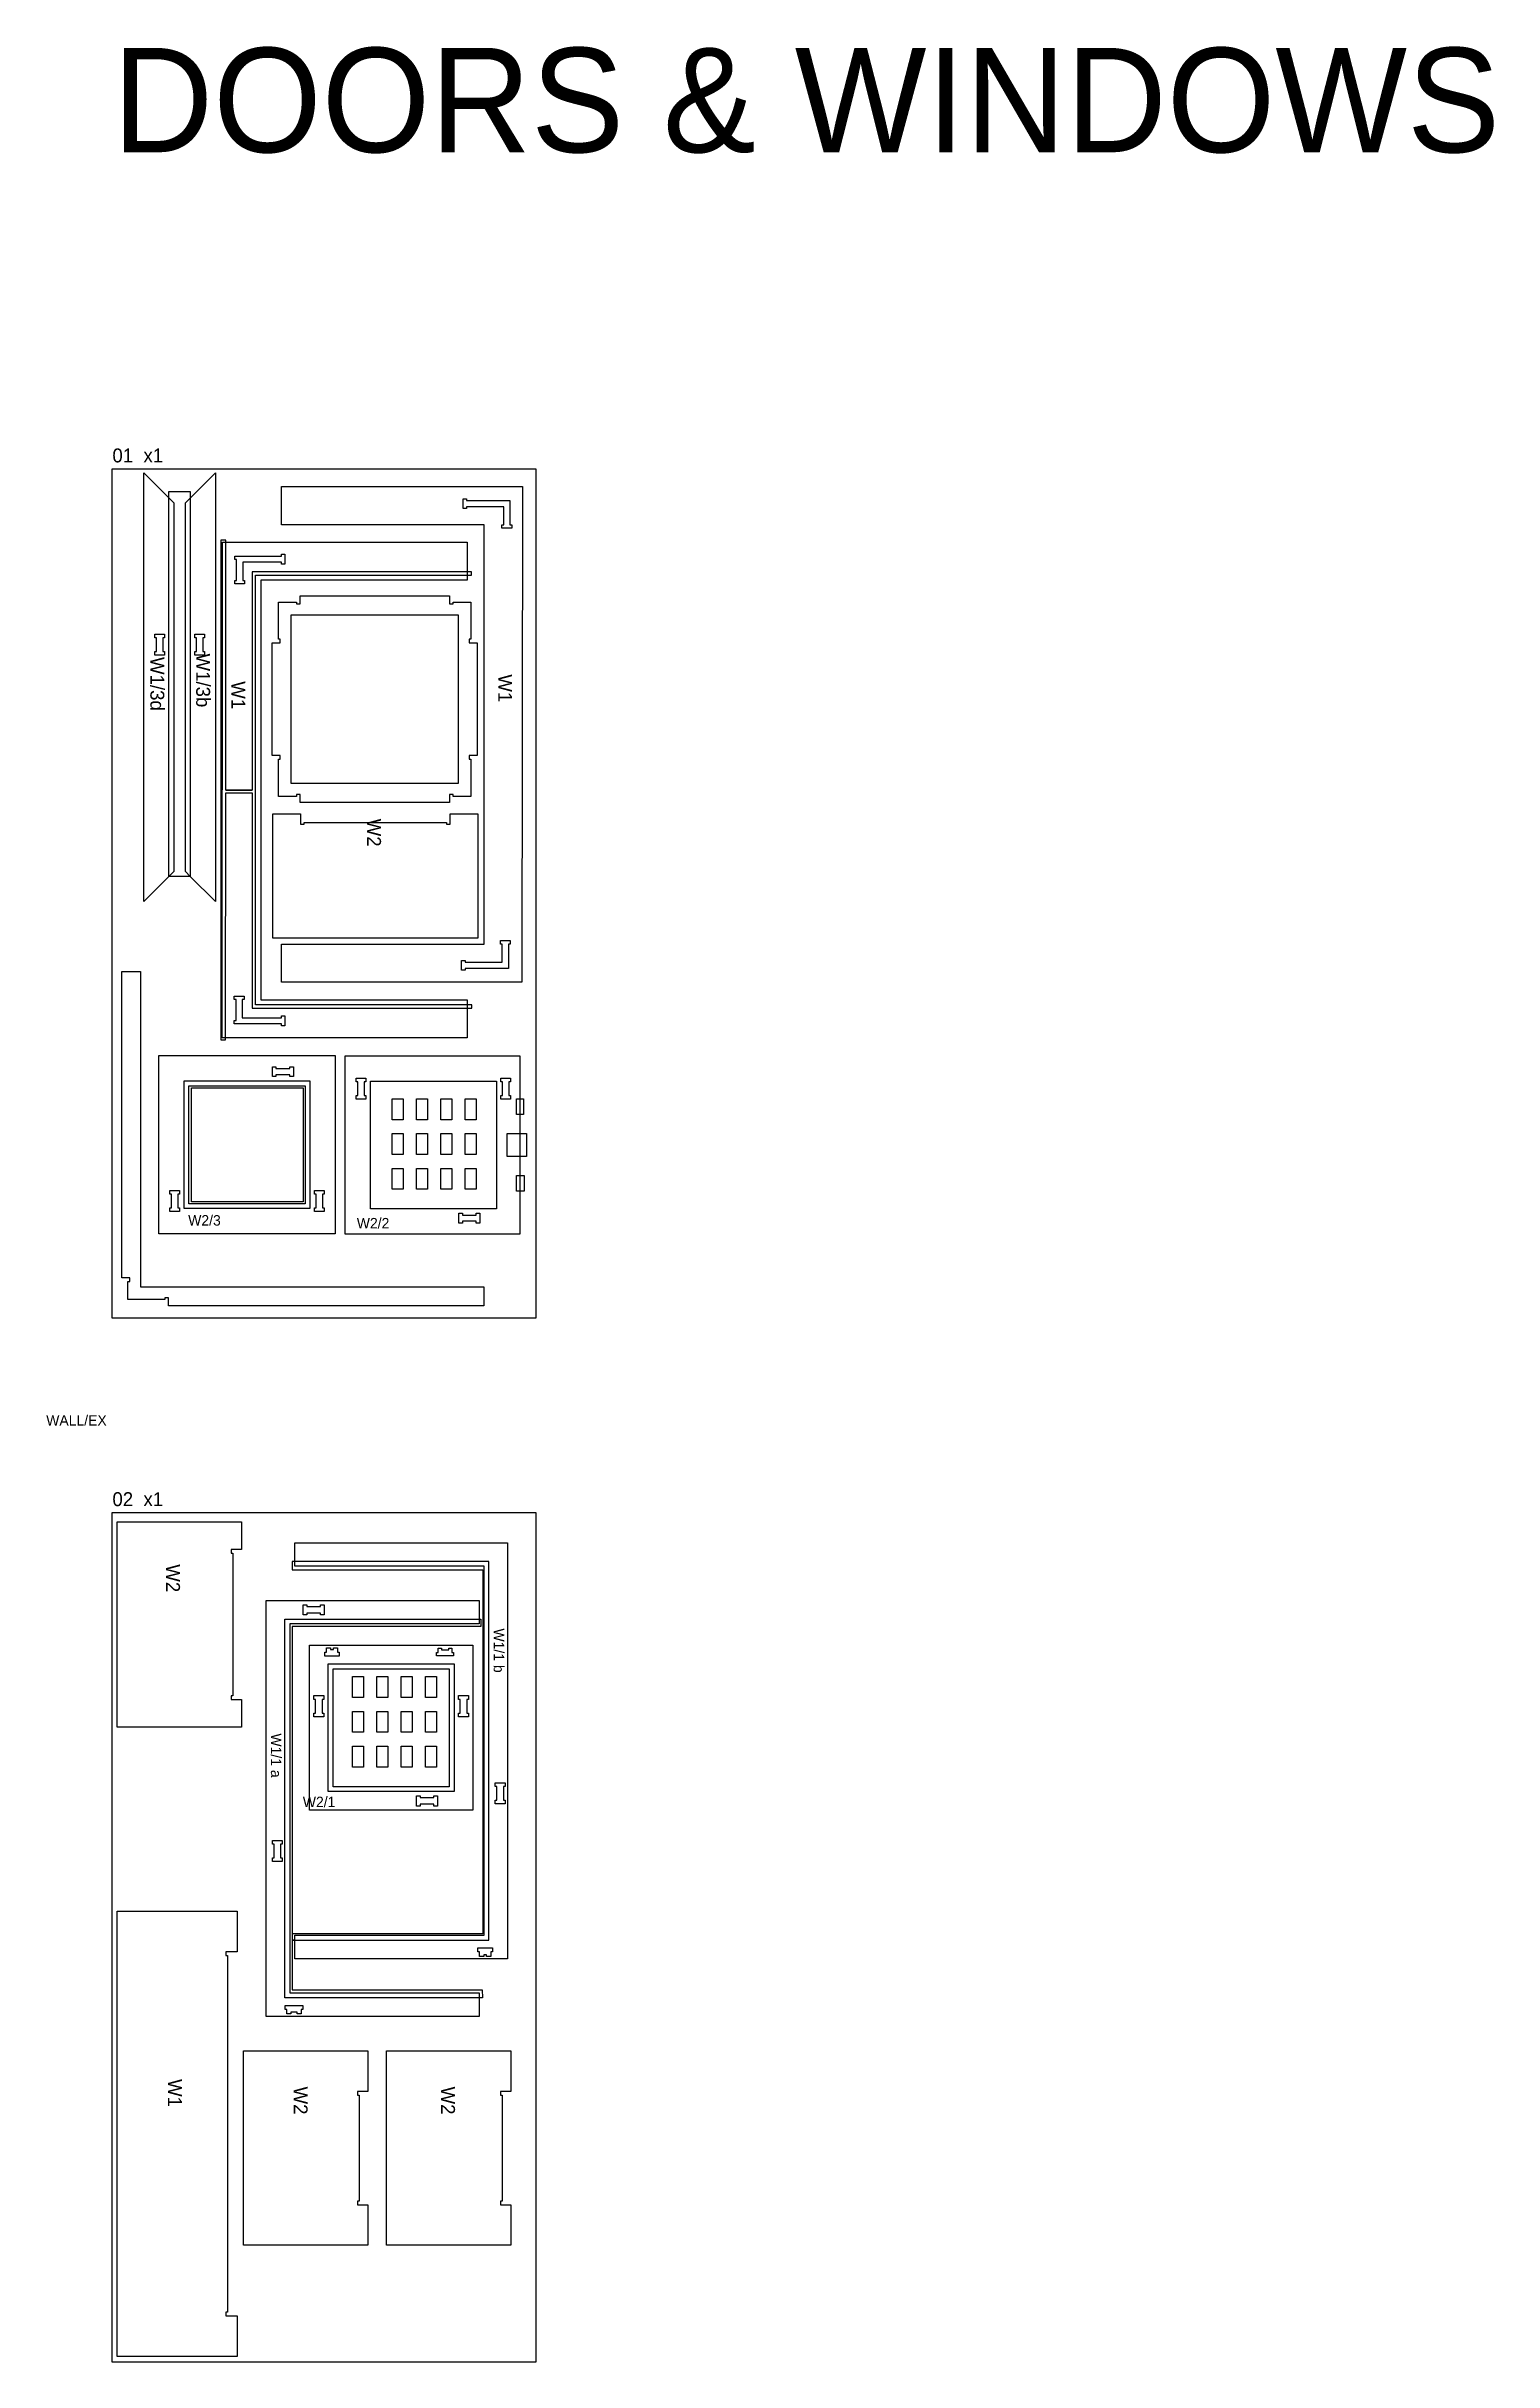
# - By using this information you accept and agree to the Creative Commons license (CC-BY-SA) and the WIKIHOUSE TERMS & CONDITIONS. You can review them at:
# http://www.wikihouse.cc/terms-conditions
# Model space of a CAD drawing. Header units: inches. Extents: x -19170 to 42346, y 18707 to 54393.
# Drawn here: x -19170 to -15009, y 39707 to 46362 of the extents above; entities that cross this region are included whole.
import ezdxf

# ---------------------------------------------------------------- set-up
doc = ezdxf.new("R2010")
doc.units = ezdxf.units.IN
doc.header["$MEASUREMENT"] = 0
for name, color, linetype in [('00_SHEET_BirchPlywood_2440x1220x18', 74, 'CONTINUOUS'), ('1_3mmTOOL_2mmDEEP_CENTRE', 2, 'CONTINUOUS'), ('2_ROUT_7mmDEEP', 6, 'CONTINUOUS'), ('3__ROUT15mmDEEP', 30, 'CONTINUOUS'), ('4_6mmTOOL_CUTTHROUGH_INSIDE', 4, 'CONTINUOUS'), ('5_6mmTOOL_CUTTHROUGH_OUTSIDE', 5, 'CONTINUOUS')]:
    doc.layers.add(name, color=color, linetype=linetype)

msp = doc.modelspace()

# ---------------------------------------------------------------- texts
at = {"layer": '00_SHEET_BirchPlywood_2440x1220x18', "attachment_point": 1}
for s, width, insert, char_height in [('DOORS & WINDOWS', 5572.915, (-18979.7, 46357.3), 300), ('01  x1', 871.788, (-18979.7, 45205.8), 40), ('02  x1', 871.788, (-18979.7, 42205.8), 40)]:
    msp.add_mtext_dynamic_manual_height_columns(s, width=width, gutter_width=200, heights=[0], dxfattribs=dict(at, insert=insert, char_height=char_height))
at = {"layer": '1_3mmTOOL_2mmDEEP_CENTRE', "attachment_point": 1, "rotation": 270}
for s, insert, char_height in [('\\A1;{\\W4.33531; }W1/3d', (-18830.7, 44670.8), 40), ('\\A1;{\\W4.33531; }W1/3b', (-18698.9, 44680.8), 40), ('{\\W5.83531; }W1', (-18597.8, 44623.5), 40), ('{\\W5.83531; }W1', (-17830.7, 44643.3), 40), ('{\\W5.66864; }W2', (-18207.6, 44225.9), 40), ('{\\W5.66864; }W2', (-18785.5, 42082.9), 40), ('\\A1;{\\W6.22485; }W1/1 b', (-17853.5, 41883.5), 30), ('\\A1;{\\W6.22485; }W1/1 a', (-18494, 41581.8), 30), ('{\\W5.83531; }W1', (-18780, 40605.6), 40), ('{\\W5.66864; }W2', (-18418.6, 40581.7), 40), ('{\\W5.66864; }W2', (-17994.9, 40581.7), 40)]:
    msp.add_mtext_dynamic_manual_height_columns(s, width=533.492, gutter_width=200, heights=[0], dxfattribs=dict(at, insert=insert, char_height=char_height))
at = {"layer": '1_3mmTOOL_2mmDEEP_CENTRE', "char_height": 30, "attachment_point": 1}
for s, insert in [('{\\W6.89152; }W2/3', (-18838.7, 43002.2)), ('{\\W6.89152; }W2/2', (-18354, 42994.1)), ('{\\W5.39152; }WALL/EX', (-19230.1, 42427.1)), ('{\\W7.05819; }W2/1', (-18511, 41330.6))]:
    msp.add_mtext_dynamic_manual_height_columns(s, width=533.492, gutter_width=200, heights=[0], dxfattribs=dict(at, insert=insert))

# ---------------------------------------------------------------- linework, layer by layer
at = {"layer": '00_SHEET_BirchPlywood_2440x1220x18'}
for points in [[(-18981.2, 45146.6), (-18981.2, 42706.6), (-17761.2, 42706.6), (-17761.2, 45146.6)], [(-18981.2, 42146.6), (-18981.2, 39706.6), (-17761.2, 39706.6), (-17761.2, 42146.6)], [(-17761.2, 42146.6), (-18981.2, 42146.6), (-18981.2, 39706.6), (-17761.2, 39706.6)]]:
    msp.add_lwpolyline(points, close=True, dxfattribs=at)
at = {"layer": '2_ROUT_7mmDEEP'}
for p, q in [((-18653.7, 44942.4), (-18668.2, 44942.4)), ((-18668.2, 44942.4), (-18668.2, 43505.6)), ((-18653.7, 44224.1), (-18653.7, 44942.4)), ((-18654.2, 43505.6), (-18653.7, 44216.1)), ((-18578, 44224.1), (-18653.7, 44224.1)), ((-18653.7, 44224.1), (-18578, 44224.1)), ((-18653.7, 44216.1), (-18578, 44216.1)), ((-18668.2, 43505.6), (-18654.2, 43505.6))]:
    msp.add_line(p, q, dxfattribs=at)
for points in [[(-18817.1, 45082.1), (-18756, 45082.1), (-18756, 43975.6), (-18817.1, 43975.6)], [(-17971.8, 45033.4), (-17971.8, 45061.4), (-17961.8, 45061.4), (-17961.8, 45056.4), (-17836.8, 45056.4), (-17836.8, 44986.4), (-17831.8, 44986.4), (-17831.8, 44976.4), (-17859.8, 44976.4), (-17859.8, 44986.4), (-17854.8, 44986.4), (-17854.8, 45038.4), (-17961.8, 45038.4), (-17961.8, 45033.4)], [(-18628, 44816.6), (-18628, 44826.6), (-18623, 44826.6), (-18623, 44886.6), (-18628, 44886.6), (-18628, 44896.6), (-18494, 44896.6), (-18494, 44901.6), (-18484, 44901.6), (-18484, 44873.6), (-18494, 44873.6), (-18494, 44878.6), (-18605, 44878.6), (-18605, 44826.6), (-18600, 44826.6), (-18600, 44816.6)], [(-18858.1, 44611.9), (-18858.1, 44621.9), (-18853.1, 44621.9), (-18853.1, 44661.9), (-18858.1, 44661.9), (-18858.1, 44671.9), (-18830.1, 44671.9), (-18830.1, 44661.9), (-18835.1, 44661.9), (-18835.1, 44621.9), (-18830.1, 44621.9), (-18830.1, 44611.9)], [(-18743, 44611.8), (-18743, 44621.8), (-18738, 44621.8), (-18738, 44661.8), (-18743, 44661.8), (-18743, 44671.8), (-18715, 44671.8), (-18715, 44661.8), (-18720, 44661.8), (-18720, 44621.8), (-18715, 44621.8), (-18715, 44611.8)], [(-17975.8, 43734.4), (-17965.8, 43734.4), (-17965.8, 43729.4), (-17858.8, 43729.4), (-17858.8, 43781.4), (-17863.8, 43781.4), (-17863.8, 43791.4), (-17835.8, 43791.4), (-17835.8, 43781.4), (-17840.8, 43781.4), (-17840.8, 43711.4), (-17965.8, 43711.4), (-17965.8, 43706.4), (-17975.8, 43706.4)], [(-18629.3, 43631.6), (-18601.3, 43631.6), (-18601.3, 43621.6), (-18606.3, 43621.6), (-18606.3, 43569.6), (-18494, 43569.6), (-18494, 43574.6), (-18484, 43574.6), (-18484, 43546.6), (-18494, 43546.6), (-18494, 43551.6), (-18629.3, 43551.6), (-18629.3, 43561.6), (-18624.3, 43561.6), (-18624.3, 43621.6), (-18629.3, 43621.6)], [(-18519.6, 43428.9), (-18509.6, 43428.9), (-18509.6, 43423.9), (-18469.6, 43423.9), (-18469.6, 43428.9), (-18459.6, 43428.9), (-18459.6, 43400.9), (-18469.6, 43400.9), (-18469.6, 43405.9), (-18509.6, 43405.9), (-18509.6, 43400.9), (-18519.6, 43400.9)], [(-18773.8, 43387.9), (-18411.8, 43387.9), (-18411.8, 43020.9), (-18773.8, 43020.9)], [(-18752.3, 43367.9), (-18431.2, 43367.9), (-18431.2, 43040.8), (-18752.3, 43040.8)], [(-18814.8, 43072.7), (-18786.8, 43072.7), (-18786.8, 43062.7), (-18791.8, 43062.7), (-18791.8, 43022.7), (-18786.8, 43022.7), (-18786.8, 43012.7), (-18814.8, 43012.7), (-18814.8, 43022.7), (-18809.8, 43022.7), (-18809.8, 43062.7), (-18814.8, 43062.7)], [(-18398.8, 43072.7), (-18370.8, 43072.7), (-18370.8, 43062.7), (-18375.8, 43062.7), (-18375.8, 43022.7), (-18370.8, 43022.7), (-18370.8, 43012.7), (-18398.8, 43012.7), (-18398.8, 43022.7), (-18393.8, 43022.7), (-18393.8, 43062.7), (-18398.8, 43062.7)], [(-18431.5, 41853.2), (-18431.5, 41882.2), (-18420.5, 41882.2), (-18420.5, 41877.2), (-18381.5, 41877.2), (-18381.5, 41882.2), (-18370.5, 41882.2), (-18370.5, 41853.2), (-18381.5, 41853.2), (-18381.5, 41858.2), (-18420.5, 41858.2), (-18420.5, 41853.2)], [(-18401, 41560.1), (-18401, 41571.1), (-18396, 41571.1), (-18396, 41610.1), (-18401, 41610.1), (-18401, 41621.1), (-18372, 41621.1), (-18372, 41610.1), (-18377, 41610.1), (-18377, 41571.1), (-18372, 41571.1), (-18372, 41560.1)], [(-17985, 41560.1), (-17985, 41571.1), (-17980, 41571.1), (-17980, 41610.1), (-17985, 41610.1), (-17985, 41621.1), (-17956, 41621.1), (-17956, 41610.1), (-17961, 41610.1), (-17961, 41571.1), (-17956, 41571.1), (-17956, 41560.1)], [(-18105.7, 41303.8), (-18105.7, 41332.8), (-18094.7, 41332.8), (-18094.7, 41327.8), (-18055.7, 41327.8), (-18055.7, 41332.8), (-18044.7, 41332.8), (-18044.7, 41303.8), (-18055.7, 41303.8), (-18055.7, 41308.8), (-18094.7, 41308.8), (-18094.7, 41303.8)], [(-17879.7, 41309.8), (-17879.7, 41320.8), (-17874.7, 41320.8), (-17874.7, 41359.8), (-17879.7, 41359.8), (-17879.7, 41370.8), (-17850.7, 41370.8), (-17850.7, 41359.8), (-17855.7, 41359.8), (-17855.7, 41320.8), (-17850.7, 41320.8), (-17850.7, 41309.8)], [(-18519.7, 41154.5), (-18514.7, 41154.5), (-18514.7, 41194.5), (-18519.7, 41194.5), (-18519.7, 41204.5), (-18491.7, 41204.5), (-18491.7, 41194.5), (-18496.7, 41194.5), (-18496.7, 41154.5), (-18491.7, 41154.5), (-18491.7, 41144.5), (-18519.7, 41144.5)]]:
    msp.add_lwpolyline(points, close=True, dxfattribs=at)
for points in [[(-17946.1, 43606.6), (-18568, 43606.6), (-18568, 44841.6), (-17947.4, 44841.6), (-17947.4, 44851.6), (-18578, 44851.6), (-18578, 44224.1)], [(-18578, 44216.1), (-18578, 43596.6), (-17960, 43596.6), (-17946.1, 43596.6), (-17946.1, 43606.6)], [(-18455.7, 40918.5), (-18462.7, 40918.5), (-18462.7, 40918.5), (-18462.7, 40918.5), (-17897.2, 40918.5), (-17897.2, 42006.5), (-18462.6, 42006.5), (-18462.6, 41983.1), (-17914.8, 41983.1), (-17914.8, 40936.3), (-18462.7, 40936.3), (-18462.7, 40918.5)], [(-17916, 40752.7), (-18483.7, 40752.7), (-18483.7, 41840.7), (-17925.2, 41840.7), (-17920.3, 41840.7), (-17920.3, 41819.4), (-18462.7, 41819.4), (-18462.7, 40775.3), (-17916.4, 40775.3), (-17916, 40752.7)]]:
    msp.add_lwpolyline(points, dxfattribs=at)
at = {"layer": '3__ROUT15mmDEEP'}
for points in [[(-17818, 43336.4), (-17797.5, 43336.4), (-17797.5, 43291.4), (-17818, 43291.4)], [(-17845, 43236.9), (-17789.1, 43236.9), (-17789.1, 43170.9), (-17845, 43170.9)], [(-17818, 43116.4), (-17796.1, 43116.4), (-17796.1, 43071.4), (-17818, 43071.4)]]:
    msp.add_lwpolyline(points, close=True, dxfattribs=at)
at = {"layer": '4_6mmTOOL_CUTTHROUGH_INSIDE'}
for points in [[(-18465.9, 44242.4), (-18465.9, 44727.9), (-17985.4, 44727.9), (-17985.4, 44242.4)], [(-18279, 43395.7), (-18251, 43395.7), (-18251, 43385.7), (-18256, 43385.7), (-18256, 43345.7), (-18251, 43345.7), (-18251, 43335.7), (-18279, 43335.7), (-18279, 43345.7), (-18274, 43345.7), (-18274, 43385.7), (-18279, 43385.7)], [(-17863, 43395.7), (-17835, 43395.7), (-17835, 43385.7), (-17840, 43385.7), (-17840, 43345.7), (-17835, 43345.7), (-17835, 43335.7), (-17863, 43335.7), (-17863, 43345.7), (-17858, 43345.7), (-17858, 43385.7), (-17863, 43385.7)], [(-18759.8, 43373.9), (-18425.8, 43373.9), (-18425.8, 43034.9), (-18759.8, 43034.9)], [(-18238, 43387.4), (-17876, 43387.4), (-17876, 43020.4), (-18238, 43020.4)], [(-17983.7, 43007.4), (-17973.7, 43007.4), (-17973.7, 43002.4), (-17933.7, 43002.4), (-17933.7, 43007.4), (-17923.7, 43007.4), (-17923.7, 42979.4), (-17933.7, 42979.4), (-17933.7, 42984.4), (-17973.7, 42984.4), (-17973.7, 42979.4), (-17983.7, 42979.4)], [(-18369, 41734.8), (-18369, 41745.8), (-18364, 41745.8), (-18364, 41758.8), (-18353, 41758.8), (-18353, 41753.8), (-18344, 41753.8), (-18344, 41758.8), (-18333, 41758.8), (-18333, 41745.8), (-18328, 41745.8), (-18328, 41734.8)], [(-18048, 41735.8), (-18048, 41744.8), (-18043, 41744.8), (-18043, 41757.8), (-18034, 41757.8), (-18034, 41752.8), (-18013, 41752.8), (-18013, 41757.8), (-18004, 41757.8), (-18004, 41744.8), (-17999, 41744.8), (-17999, 41735.8)], [(-18345.5, 41359.3), (-18345.5, 41698.3), (-18011.5, 41698.3), (-18011.5, 41359.3)], [(-17929.2, 40896.5), (-17887.2, 40896.5), (-17887.2, 40884.5), (-17892.2, 40884.5), (-17892.2, 40871.5), (-17904.2, 40871.5), (-17904.2, 40876.5), (-17912.2, 40876.5), (-17912.2, 40871.5), (-17924.2, 40871.5), (-17924.2, 40884.5), (-17929.2, 40884.5)], [(-18483.2, 40730.2), (-18432.2, 40730.2), (-18432.2, 40719.2), (-18437.2, 40719.2), (-18437.2, 40706.2), (-18448.2, 40706.2), (-18448.2, 40711.2), (-18467.2, 40711.2), (-18467.2, 40706.2), (-18478.2, 40706.2), (-18478.2, 40719.2), (-18483.2, 40719.2)]]:
    msp.add_lwpolyline(points, close=True, dxfattribs=at)
at = {"layer": '5_6mmTOOL_CUTTHROUGH_OUTSIDE'}
for points in [[(-18889.8, 43903.3), (-18889.8, 45136), (-18817.3, 45063.5), (-18803.3, 45049.5), (-18803.3, 43989.8), (-18817.3, 43975.8)], [(-18755.9, 43975.8), (-18769.8, 43989.7), (-18769.8, 45049.5), (-18755.9, 45063.4), (-18683.3, 45136), (-18683.3, 43903.2)], [(-18493.6, 43781.1), (-17910.6, 43781.1), (-17910.6, 44986.6), (-18493.6, 44986.6), (-18493.6, 45001.4), (-18493.6, 45011.4), (-18493.6, 45096.1), (-17801.1, 45096.1), (-17802.3, 43671.6), (-18493.6, 43671.6), (-18493.6, 43756.4), (-18493.6, 43766.4)], [(-18662.8, 44936.3), (-18653, 44936.3), (-17960.3, 44936.3), (-17960.3, 44851.6), (-17960.3, 44841.6), (-17960.3, 44826.8), (-18553.3, 44826.8), (-18553.3, 43621.3), (-17960.3, 43621.3), (-17960.3, 43606.6), (-17960.3, 43596.6), (-17960.3, 43511.8), (-18654.3, 43511.8), (-18664.1, 43511.8)], [(-18502.4, 44205.9), (-18502.4, 44312.4), (-18497.4, 44312.4), (-18497.4, 44322.9), (-18520.4, 44322.9), (-18520.4, 44647.4), (-18497.4, 44647.4), (-18497.4, 44657.9), (-18502.4, 44657.9), (-18502.4, 44764.4), (-18450.9, 44764.4), (-18450.9, 44759.4), (-18440.4, 44759.4), (-18440.4, 44782.4), (-18010.9, 44782.4), (-18010.9, 44759.4), (-18000.4, 44759.4), (-18000.4, 44764.4), (-17948.9, 44764.4), (-17948.9, 44657.9), (-17953.9, 44657.9), (-17953.9, 44647.4), (-17930.9, 44647.4), (-17930.9, 44322.9), (-17953.9, 44322.9), (-17953.9, 44312.4), (-17948.9, 44312.4), (-17948.9, 44205.9), (-18000.4, 44205.9), (-18000.4, 44210.9), (-18010.9, 44210.9), (-18010.9, 44187.9), (-18440.4, 44187.9), (-18440.4, 44210.9), (-18450.9, 44210.9), (-18450.9, 44205.9)], [(-18518.9, 43798.3), (-18518.9, 44155.8), (-18439.4, 44155.8), (-18439.4, 44125.8), (-18428.9, 44125.8), (-18428.9, 44130.8), (-18019.4, 44130.8), (-18019.4, 44125.8), (-18008.9, 44125.8), (-18008.9, 44155.8), (-17929.4, 44155.8), (-17929.4, 43798.3)], [(-18898.6, 43702.2), (-18898.6, 42796.2), (-17911.9, 42796.2), (-17911.9, 42741.7), (-18818.1, 42741.7), (-18818.1, 42764.7), (-18828.6, 42764.7), (-18828.6, 42759.7), (-18935.1, 42759.7), (-18935.1, 42811.2), (-18930.1, 42811.2), (-18930.1, 42821.7), (-18953.1, 42821.7), (-18953.1, 43702.2)], [(-18339.1, 43460.7), (-18339.1, 42948.2), (-18846.6, 42948.2), (-18846.6, 43460.7)], [(-18310.7, 43460.2), (-17808.2, 43460.2), (-17808.2, 43336.4), (-17808.2, 43291.4), (-17808.2, 43236.9), (-17808.2, 43170.9), (-17808.2, 43116.4), (-17808.2, 43071.4), (-17808.2, 42947.7), (-18310.7, 42947.7)], [(-18175.9, 43336.5), (-18143.9, 43336.5), (-18143.9, 43276.5), (-18175.9, 43276.5)], [(-18105.9, 43336.5), (-18073.9, 43336.5), (-18073.9, 43276.5), (-18105.9, 43276.5)], [(-18035.9, 43336.5), (-18003.9, 43336.5), (-18003.9, 43276.5), (-18035.9, 43276.5)], [(-17965.9, 43336.5), (-17933.9, 43336.5), (-17933.9, 43276.5), (-17965.9, 43276.5)], [(-18175.9, 43236.5), (-18143.9, 43236.5), (-18143.9, 43176.5), (-18175.9, 43176.5)], [(-18105.9, 43236.5), (-18073.9, 43236.5), (-18073.9, 43176.5), (-18105.9, 43176.5)], [(-18035.9, 43236.5), (-18003.9, 43236.5), (-18003.9, 43176.5), (-18035.9, 43176.5)], [(-17965.9, 43236.5), (-17933.9, 43236.5), (-17933.9, 43176.5), (-17965.9, 43176.5)], [(-18175.9, 43136.5), (-18143.9, 43136.5), (-18143.9, 43076.5), (-18175.9, 43076.5)], [(-18105.9, 43136.5), (-18073.9, 43136.5), (-18073.9, 43076.5), (-18105.9, 43076.5)], [(-18035.9, 43136.5), (-18003.9, 43136.5), (-18003.9, 43076.5), (-18035.9, 43076.5)], [(-17965.9, 43136.5), (-17933.9, 43136.5), (-17933.9, 43076.5), (-17965.9, 43076.5)], [(-18966, 41530.8), (-18966, 42120.3), (-18608.5, 42120.3), (-18608.5, 42040.8), (-18638.5, 42040.8), (-18638.5, 42030.3), (-18633.5, 42030.3), (-18633.5, 41620.8), (-18638.5, 41620.8), (-18638.5, 41610.3), (-18608.5, 41610.3), (-18608.5, 41530.8)], [(-18455.5, 40932.3), (-17911, 40932.3), (-17911, 41992.8), (-18455.5, 41992.8), (-18455.5, 42006.5), (-18455.5, 42060.3), (-17843.5, 42060.3), (-17843.5, 40864.8), (-18455.5, 40864.8), (-18455.5, 40918.5)], [(-18537.5, 41894.5), (-17925.5, 41894.5), (-17925.5, 41840.7), (-17925.5, 41827), (-18470, 41827), (-18470, 40766.5), (-17925.5, 40766.5), (-17925.5, 40752.7), (-17925.5, 40699), (-18537.5, 40699)], [(-18413.2, 41291.6), (-18413.2, 41766.1), (-17943.7, 41766.1), (-17943.7, 41291.6)], [(-18359.5, 41345.3), (-18359.5, 41712.3), (-17997.5, 41712.3), (-17997.5, 41345.3)], [(-18289.8, 41615.8), (-18289.8, 41675.8), (-18257.8, 41675.8), (-18257.8, 41615.8)], [(-18219.8, 41615.8), (-18219.8, 41675.8), (-18187.8, 41675.8), (-18187.8, 41615.8)], [(-18149.8, 41615.8), (-18149.8, 41675.8), (-18117.8, 41675.8), (-18117.8, 41615.8)], [(-18079.8, 41615.8), (-18079.8, 41675.8), (-18047.8, 41675.8), (-18047.8, 41615.8)], [(-18289.8, 41515.8), (-18289.8, 41575.8), (-18257.8, 41575.8), (-18257.8, 41515.8)], [(-18219.8, 41515.8), (-18219.8, 41575.8), (-18187.8, 41575.8), (-18187.8, 41515.8)], [(-18149.8, 41515.8), (-18149.8, 41575.8), (-18117.8, 41575.8), (-18117.8, 41515.8)], [(-18079.8, 41515.8), (-18079.8, 41575.8), (-18047.8, 41575.8), (-18047.8, 41515.8)], [(-18289.8, 41415.8), (-18289.8, 41475.8), (-18257.8, 41475.8), (-18257.8, 41415.8)], [(-18219.8, 41415.8), (-18219.8, 41475.8), (-18187.8, 41475.8), (-18187.8, 41415.8)], [(-18149.8, 41415.8), (-18149.8, 41475.8), (-18117.8, 41475.8), (-18117.8, 41415.8)], [(-18079.8, 41415.8), (-18079.8, 41475.8), (-18047.8, 41475.8), (-18047.8, 41415.8)], [(-18621.5, 41001.4), (-18621.5, 40884.9), (-18653.5, 40884.9), (-18653.5, 40874.4), (-18648.5, 40874.4), (-18648.5, 39848.9), (-18653.5, 39848.9), (-18653.5, 39838.4), (-18621.5, 39838.4), (-18621.5, 39721.9), (-18966, 39721.9), (-18966, 41001.4)], [(-18602.8, 40599.7), (-18245.3, 40599.7), (-18245.3, 40483.2), (-18275.3, 40483.2), (-18275.3, 40472.7), (-18270.3, 40472.7), (-18270.3, 40168.2), (-18275.3, 40168.2), (-18275.3, 40157.7), (-18245.3, 40157.7), (-18245.3, 40041.2), (-18602.8, 40041.2)], [(-18192, 40599.7), (-17834.5, 40599.7), (-17834.5, 40483.2), (-17864.5, 40483.2), (-17864.5, 40472.7), (-17859.5, 40472.7), (-17859.5, 40168.2), (-17864.5, 40168.2), (-17864.5, 40157.7), (-17834.5, 40157.7), (-17834.5, 40041.2), (-18192, 40041.2)]]:
    msp.add_lwpolyline(points, close=True, dxfattribs=at)

msp.set_redraw_order([(e.dxf.handle, doc.entitydb.next_handle()) for e in msp.query("TEXT MTEXT ATTDEF DIMENSION ARC_DIMENSION")])  # texts and dimensions are drawn at this point

doc.saveas('drawing.dxf')
